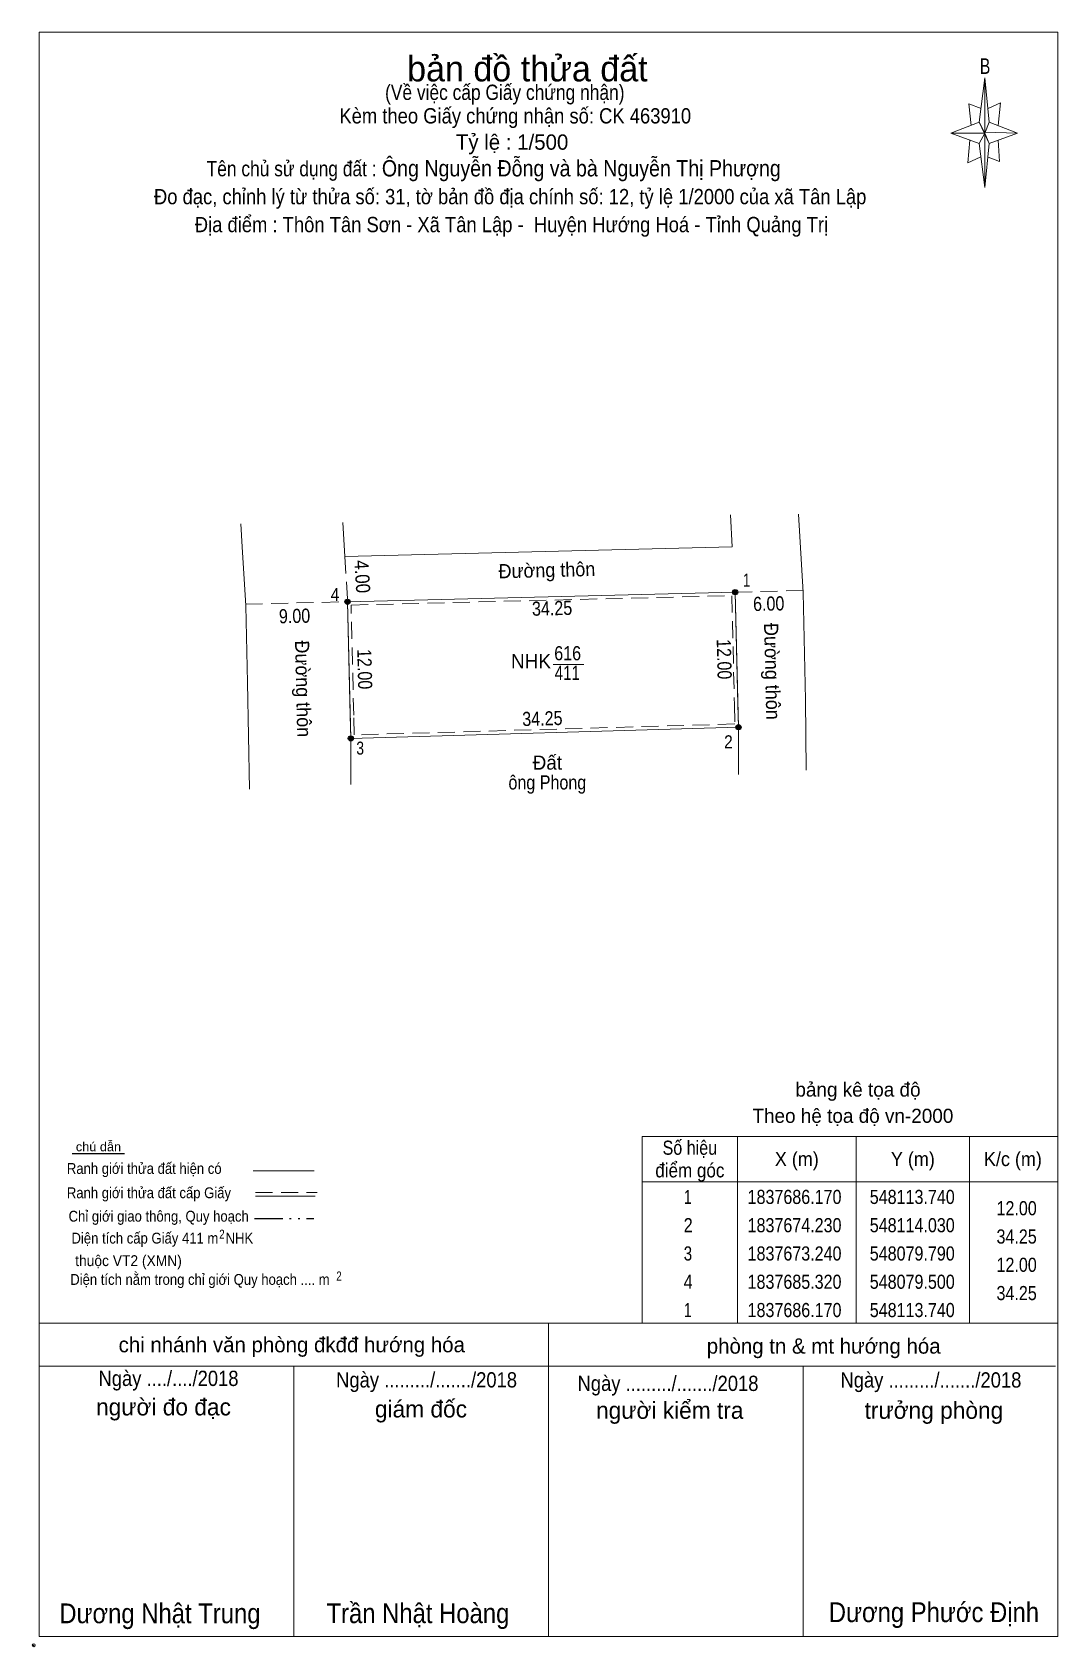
# Model space of a CAD drawing. Header units: metres. Extents: x 547683 to 548157, y 1837607 to 1837759.
# Drawn here: x 547892 to 547982.6, y 1837606.6 to 1837749.3 of the extents above; entities that cross this region are included whole.
import ezdxf
from ezdxf.enums import TextEntityAlignment as Align

# ---------------------------------------------------------------- set-up
doc = ezdxf.new("R2010")
doc.units = ezdxf.units.M
doc.header["$LTSCALE"] = 0.5
doc.header["$PDMODE"] = 32
doc.header["$PDSIZE"] = 0.25
doc.linetypes.add('DASH_DOUBLE_DOT', pattern=[9.2, 5, -1.2, 0.3, -1.2, 0.3, -1.2])
doc.linetypes.add('MEDIUM_DASHED', pattern=[4.5, 3, -1.5])
for name, color, linetype, lineweight in [('16', 7, 'Continuous', 25), ('5', 7, 'DASH_DOUBLE_DOT', 13), ('63', 7, 'Continuous', 13), ('7', 7, 'Continuous', 13), ('8', 7, 'Continuous', 13)]:
    doc.layers.add(name, color=color, linetype=linetype, lineweight=lineweight)

msp = doc.modelspace()

# ---------------------------------------------------------------- texts
at = {"layer": '16', "width": 0.8}
for p in [(547908.72, 1837642.63), (547919.06, 1837638.93)]:
    msp.add_text('2', height=0.8, dxfattribs=at).set_placement(p, align=Align.CENTER)
at = {"layer": '5'}
for s, height, width, p in [('chú dẫn', 0.7999, 1.05, (547897.81, 1837650.36)), ('Ranh giới thửa đất hiện có ', 0.96, 0.9, (547902.015, 1837648.36)), ('Ranh giới thửa đất cấp Giấy', 0.96, 0.9, (547902.27, 1837646.21)), ('Chỉ giới giao thông, Quy hoạch', 0.96, 0.9, (547903.13, 1837644.14)), ('Diện tích cấp Giấy 411 m  NHK', 0.96, 0.9, (547903.455, 1837642.2)), ('thuộc VT2 (XMN)', 0.96, 0.95, (547900.465, 1837640.21)), ('Diện tích nằm trong chỉ giới Quy hoạch .... m', 0.96, 0.9, (547906.775, 1837638.55))]:
    msp.add_text(s, height=height, dxfattribs=dict(at, width=width)).set_placement(p, align=Align.CENTER)
at = {"layer": '63'}
for s, width, p in [('Số hiệu', 0.85, (547950.06, 1837650.05)), ('điểm góc', 0.9, (547950.06, 1837648.05)), ('X (m)', 0.95, (547959.51, 1837649.05)), ('Y (m)', 0.95, (547969.765, 1837649.05)), ('K/c (m)', 0.95, (547978.605, 1837649.05)), (' 1', 0.75, (547949.71, 1837645.7)), ('1837686.170', 0.85, (547959.31, 1837645.7)), ('548113.740', 0.85, (547969.71, 1837645.7)), (' 2', 0.85, (547949.715, 1837643.2)), ('1837674.230', 0.85, (547959.31, 1837643.2)), ('548114.030', 0.85, (547969.71, 1837643.2)), (' 3', 0.8, (547949.705, 1837640.7)), ('1837673.240', 0.85, (547959.31, 1837640.7)), ('548079.790', 0.85, (547969.71, 1837640.7)), (' 4', 0.85, (547949.71, 1837638.2)), ('1837685.320', 0.85, (547959.31, 1837638.2)), ('548079.500', 0.85, (547969.71, 1837638.2)), (' 1', 0.75, (547949.71, 1837635.7)), ('1837686.170', 0.85, (547959.31, 1837635.7)), ('548113.740', 0.85, (547969.71, 1837635.7))]:
    msp.add_text(s, height=1.25, dxfattribs=dict(at, width=width)).set_placement(p, align=Align.CENTER)
at = {"layer": '63', "width": 0.85}
for s, p in [('12.00', (547980.71, 1837644.7)), ('34.25', (547980.71, 1837642.2)), ('12.00', (547980.71, 1837639.7)), ('34.25', (547980.71, 1837637.2))]:
    msp.add_text(s, height=1.25, dxfattribs=at).set_placement(p, align=Align.RIGHT)
at = {"layer": '7'}
for s, height, p in [('bản đồ thửa đất', 2.25, (547935.705, 1837744.93)), ('Tỷ lệ : 1/500', 1.35, (547934.355, 1837738.89)), ('bảng kê tọa độ', 1.25, (547964.915, 1837655.19)), ('Theo hệ tọa độ vn-2000', 1.25, (547964.465, 1837652.87)), ('chi nhánh văn phòng đkđđ hướng hóa', 1.35, (547914.89, 1837632.59)), ('phòng tn & mt hướng hóa', 1.35, (547961.885, 1837632.47)), ('người đo đạc', 1.5, (547903.555, 1837627.01)), ('giám đốc', 1.5, (547926.305, 1837626.83)), ('người kiểm tra', 1.5, (547948.285, 1837626.71)), ('trưởng phòng', 1.5, (547971.625, 1837626.71))]:
    msp.add_text(s, height=height, dxfattribs=at).set_placement(p, align=Align.CENTER)
for s, height, width, p in [('B', 1.378, 0.75, (547976.145, 1837745.59)), ('(Về việc cấp Giấy chứng nhận)', 1.35, 0.85, (547933.71, 1837743.29)), ('Kèm theo Giấy chứng nhận số: CK 463910', 1.35, 0.9, (547934.635, 1837741.21)), ('Tên chủ sử dụng đất :', 1.35, 0.85, (547914.875, 1837736.54)), ('Đo đạc, chỉnh lý từ thửa số: 31, tờ bản đồ địa chính số: 12, tỷ lệ 1/2000 của xã Tân Lập', 1.35, 0.9, (547934.185, 1837734.07)), ('Địa điểm : Thôn Tân Sơn - Xã Tân Lập -  Huyện Hướng Hoá - Tỉnh Quảng Trị ', 1.35, 0.9, (547934.525, 1837731.6)), ('Ngày ..../..../2018', 1.35, 0.9, (547904, 1837629.61)), ('Ngày ........./......./2018', 1.35, 0.9, (547926.8, 1837629.48)), ('Ngày ........./......./2018', 1.35, 0.9, (547971.36, 1837629.47)), ('Ngày ........./......./2018', 1.35, 0.9, (547948.13, 1837629.17)), ('Dương Nhật Trung', 1.75, 0.9, (547903.24, 1837608.64)), ('Trần Nhật Hoàng', 1.75, 0.9, (547926.035, 1837608.65)), ('Dương Phước Định', 1.75, 0.9, (547971.625, 1837608.74))]:
    msp.add_text(s, height=height, dxfattribs=dict(at, width=width)).set_placement(p, align=Align.CENTER)
at = {"layer": '7', "width": 0.9}
msp.add_text('Ông Nguyễn Đỗng và bà Nguyễn Thị Phượng', height=1.44, dxfattribs=at).set_placement((547922.85, 1837736.53))
at = {"layer": '8'}
for s, rotation, width, p in [('4.00', 273.576, 0.9, (547920.5001, 1837701.119)), ('Đường thôn', 1.422, 0.95, (547937.4445, 1837701.1067)), ('6.00', 1.337, 0.85, (547957.0404, 1837698.1431)), ('9.00', 1.335, 0.85, (547915.1504, 1837697.0531)), ('34.25', 1.422, 0.85, (547937.9045, 1837697.7348)), ('Đường thôn', 271.39, 0.95, (547956.7145, 1837692.7652)), ('Đường thôn', 271.354, 0.95, (547915.2721, 1837691.2248)), ('12.00', 271.391, 0.85, (547952.4744, 1837693.8402)), ('12.00', 271.375, 0.85, (547920.7139, 1837692.96)), ('34.25', 1.656, 0.85, (547937.0469, 1837687.9922))]:
    msp.add_text(s, height=1.25, rotation=rotation, dxfattribs=dict(at, width=width)).set_placement(p, align=Align.CENTER)
for s, height, width, p in [('1', 1.151, 0.75, (547955.07, 1837700.27)), ('4', 1.151, 0.9, (547918.715, 1837699.01)), ('616', 1.25, 0.85, (547939.265, 1837693.76)), ('411', 1.25, 0.8, (547939.23, 1837692.02)), ('3', 1.151, 0.8, (547920.935, 1837685.42)), ('2', 1.151, 0.9, (547953.47, 1837685.98)), ('ông Phong', 1.25, 0.85, (547937.47, 1837682.34))]:
    msp.add_text(s, height=height, dxfattribs=dict(at, width=width)).set_placement(p, align=Align.CENTER)
for s, p in [('NHK', (547936.025, 1837693.05)), ('Đất', (547937.47, 1837684.09))]:
    msp.add_text(s, height=1.25, dxfattribs=at).set_placement(p, align=Align.CENTER)

# ---------------------------------------------------------------- hatches: boundary and pattern name
at = {"layer": '8'}
for points in [[(547954.2902, 1837699.78, 1), (547953.8298, 1837699.78, 1)], [(547920.0502, 1837698.93, 1), (547919.5898, 1837698.93, 1)], [(547954.5802, 1837687.84, 1), (547954.1198, 1837687.84, 1)], [(547954.5802, 1837687.84, 1), (547954.1198, 1837687.84, 1)], [(547920.3402, 1837686.85, 1), (547919.8798, 1837686.85, 1)]]:
    msp.add_hatch(color=256, dxfattribs=at).paths.add_polyline_path(points)

# ---------------------------------------------------------------- linework, layer by layer
at = {"layer": '16'}
msp.add_line((547900.11, 1837650.12), (547895.49, 1837650.12), dxfattribs=at)
at = {"layer": '5', "linetype": 'Continuous'}
for p, q in [((547911.49, 1837648.63), (547916.87, 1837648.63)), ((547911.69, 1837646.39), (547916.96, 1837646.39))]:
    msp.add_line(p, q, dxfattribs=at)
at = {"layer": '5', "linetype": 'MEDIUM_DASHED'}
msp.add_line((547911.69, 1837646.71), (547917.13, 1837646.71), dxfattribs=at)
at = {"layer": '5', "lineweight": 25}
msp.add_line((547911.59, 1837644.42), (547916.83, 1837644.42), dxfattribs=at)
at = {"layer": '63'}
for p, q in [((547954.26, 1837651.67), (547954.26, 1837635.17)), ((547964.76, 1837651.67), (547964.76, 1837635.17)), ((547974.76, 1837651.67), (547974.76, 1837635.17)), ((547945.86, 1837647.67), (547982.56, 1837647.67))]:
    msp.add_line(p, q, dxfattribs=at)
msp.add_lwpolyline([(547945.86, 1837651.67), (547982.56, 1837651.67), (547982.56, 1837635.17), (547945.86, 1837635.17)], close=True, dxfattribs=at)
at = {"layer": '7'}
for p, q in [((547975.61, 1837741.34), (547976.11, 1837745.24)), ((547976.51, 1837741.34), (547979.01, 1837740.34)), ((547975.61, 1837739.44), (547973.11, 1837740.34)), ((547976.51, 1837739.44), (547976.11, 1837735.54)), ((547977.31, 1837739.74), (547977.41, 1837737.84)), ((547977.41, 1837737.84), (547976.41, 1837738.24)), ((547892.56, 1837635.17), (547982.56, 1837635.17)), ((547892.56, 1837635.17), (547982.56, 1837635.17)), ((547892.56, 1837635.17), (547982.56, 1837635.17)), ((547937.56, 1837607.47), (547937.56, 1837635.17)), ((547892.56, 1837631.37), (547982.36, 1837631.37)), ((547915.06, 1837607.47), (547915.06, 1837631.37)), ((547960.06, 1837607.47), (547960.06, 1837631.37)), ((547982.56, 1837607.47), (547892.56, 1837607.47))]:
    msp.add_line(p, q, dxfattribs=at)
for points in [[(547892.56, 1837749.27), (547982.56, 1837749.27), (547982.56, 1837607.47), (547892.56, 1837607.47)], [(547976.11, 1837745.24), (547976.51, 1837741.34), (547976.11, 1837740.34)], [(547976.11, 1837740.34), (547973.11, 1837740.34), (547975.61, 1837741.34), (547976.51, 1837739.44), (547979.01, 1837740.34), (547976.11, 1837740.44)], [(547976.11, 1837740.34), (547976.11, 1837735.54), (547975.61, 1837739.44)]]:
    msp.add_lwpolyline(points, close=True, dxfattribs=at)
for points in [[(547975.81, 1837742.54), (547974.71, 1837742.94), (547974.91, 1837741.04)], [(547976.41, 1837742.54), (547977.51, 1837743.04), (547977.31, 1837741.04)], [(547976.11, 1837740.34), (547975.61, 1837741.34), (547973.11, 1837740.34)], [(547974.81, 1837739.74), (547974.61, 1837737.74), (547975.71, 1837738.24)], [(547976.11, 1837740.34), (547976.51, 1837739.44), (547979.01, 1837740.34)]]:
    msp.add_lwpolyline(points, dxfattribs=at)
msp.add_point((547892.09, 1837606.69), dxfattribs=at)
at = {"layer": '8'}
for p, q in [((547960.06, 1837699.75), (547959.65, 1837706.67)), ((547910.5, 1837703.79), (547910.38, 1837705.82)), ((547919.57, 1837702.93), (547919.39, 1837705.94)), ((547937.98, 1837693.39), (547940.7, 1837693.39)), ((547920.11, 1837686.85), (547920.11, 1837682.78)), ((547954.35, 1837687.84), (547954.35, 1837683.65))]:
    msp.add_line(p, q, dxfattribs=at)
at = {"layer": '8', "linetype": 'MEDIUM_DASHED'}
for p, q in [((547919.57, 1837702.93), (547919.82, 1837698.93)), ((547960.06, 1837699.92), (547954.06, 1837699.78)), ((547910.81, 1837698.72), (547919.82, 1837698.93))]:
    msp.add_line(p, q, dxfattribs=at)
at = {"layer": '8'}
for points in [[(547919.57, 1837702.93), (547953.81, 1837703.78), (547953.64, 1837706.61)], [(547910.5, 1837703.79), (547910.82, 1837698.56), (547910.98, 1837691.79), (547911.15, 1837682.38)], [(547960.06, 1837699.75), (547960.29, 1837690.27), (547960.35, 1837684.05)]]:
    msp.add_lwpolyline(points, dxfattribs=at)
for points in [[(547954.35, 1837687.84), (547920.11, 1837686.85), (547920.06, 1837688.89), (547919.82, 1837698.93), (547954.06, 1837699.78), (547954.3, 1837689.84)], [(547954.06, 1837699.78), (547954.35, 1837687.84), (547920.11, 1837686.85), (547919.82, 1837698.93)]]:
    msp.add_lwpolyline(points, close=True, dxfattribs=at)
at = {"layer": '8', "linetype": 'MEDIUM_DASHED'}
msp.add_lwpolyline([(547954.04, 1837688.13), (547920.4, 1837687.16), (547920.36, 1837688.9), (547920.13, 1837698.64), (547953.77, 1837699.47), (547954, 1837689.83)], close=True, dxfattribs=at)
at = {"layer": '8', "lineweight": 25}
for centre in [(547954.06, 1837699.78), (547919.82, 1837698.93), (547954.35, 1837687.84), (547954.35, 1837687.84), (547920.11, 1837686.85)]:
    msp.add_circle(centre, 0.2302, dxfattribs=at)

msp.set_redraw_order([(e.dxf.handle, doc.entitydb.next_handle()) for e in msp.query("TEXT MTEXT ATTDEF DIMENSION ARC_DIMENSION")])  # texts and dimensions are drawn at this point

doc.saveas('drawing.dxf')
